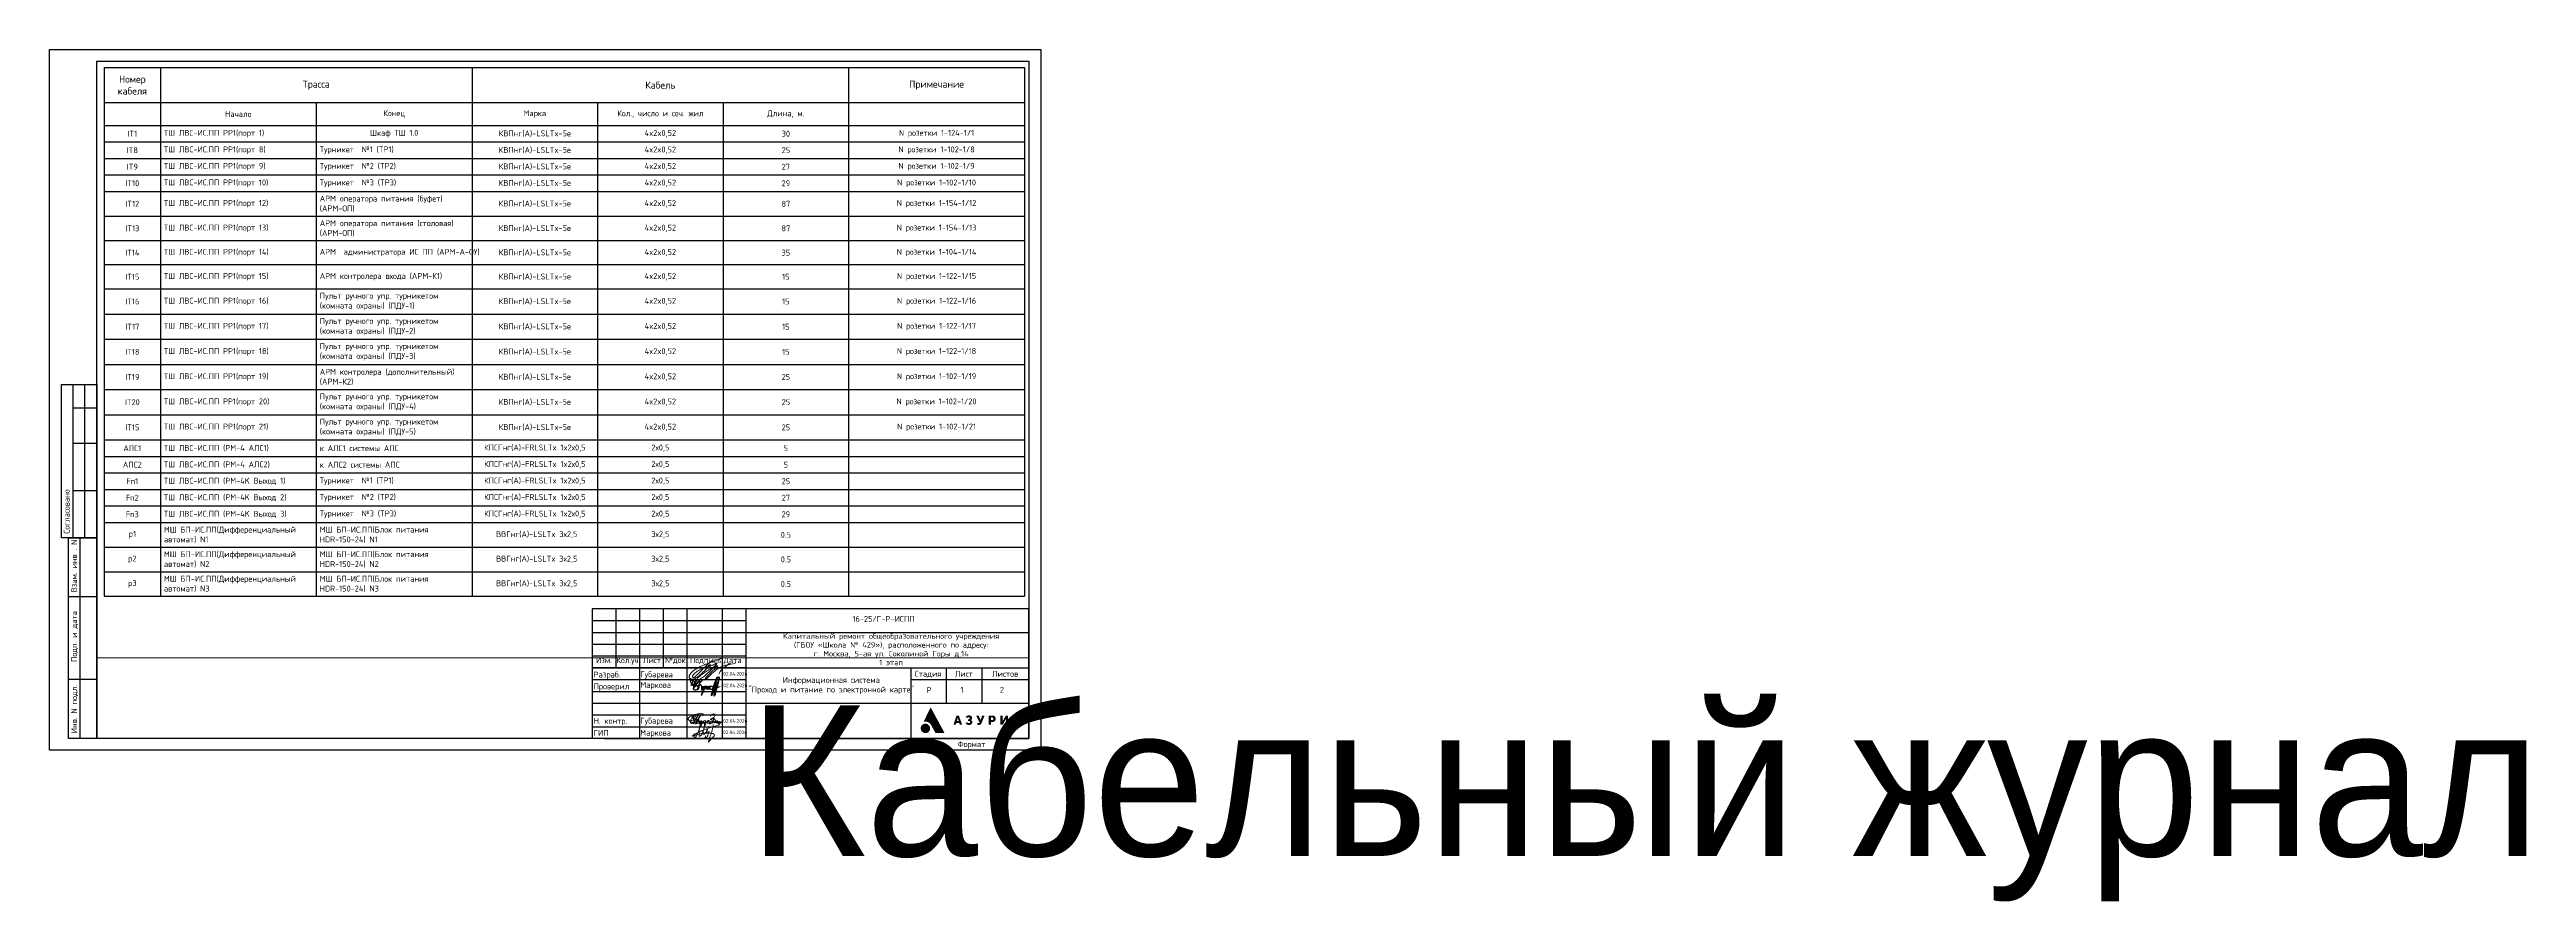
# Paper-space layout 'КЖ1' of a CAD drawing. Header units: millimetres. Extents: x -24 to 1025, y -73 to 288.
# The model-space entities are those that its viewports show. They can reach past a viewport. Long polylines and large blocks are cut down to what shows.
import ezdxf
from ezdxf.enums import TextEntityAlignment as Align

# ---------------------------------------------------------------- set-up
doc = ezdxf.new("R2018")
doc.units = ezdxf.units.MM
doc.layers.get('DEFPOINTS').update_dxf_attribs({"color": 252, "lineweight": 9})
for name, color, linetype, lineweight in [('7 - тонкая  текст - 02', 5, 'Continuous', 20), ('G-____-TTLB-OTLN', 7, 'Continuous', 25), ('моя подпись', 5, 'Continuous', 30), ('подписи', 7, 'Continuous', 20)]:
    doc.layers.add(name, color=color, linetype=linetype, lineweight=lineweight)
doc.layers.add('_STAMP', color=7, linetype='Continuous')
doc.layers.add('оф_рамка', color=7, linetype='Continuous')
doc.styles.add('ISO', font='isocpeur.ttf', dxfattribs={"height": 2.5})
doc.styles.add('ISOPEUR', font='isocpeur.ttf')
doc.styles.add('KOSTY_STYLE', font='isocpeur.ttf')
doc.styles.get("Standard").update_dxf_attribs({"font": 'romans.shx'})

# ---------------------------------------------------------------- blocks, each defined once
blk = doc.blocks.new('Богдановский')
at = {"layer": 'моя подпись', "lineweight": 18}
for points in [[(-108.1703148302088, -48.35015388755892), (-108.1703148302088, -48.35015388755892), (-108.4021758125245, -48.40196310270142), (-108.5062912113046, -48.40833517770578), (-108.6295729293494, -48.41393105739849), (-108.9645112248812, -48.35886586127483), (-109.2805501792501, -48.13901616225344), (-109.3983776771434, -47.95689623893371), (-109.4791369507751, -47.74018599340177), (-109.4890568259247, -47.57344931295006), (-109.4904630509292, -47.44777019635247), (-109.4829035408337, -47.35401366132264), (-109.4609229214455, -47.25375048881313), (-109.412265162428, -47.05218737100018), (-109.3278176855399, -46.75495051395735), (-109.1628992287559, -46.4614715785094), (-108.8309405716402, -45.86067218764591), (-108.1521412535537, -45.08897922552247), (-107.1235419663599, -44.20873532645645), (-106.5383704639543, -43.76832604849935), (-106.0314483665619, -43.3812419647961), (-105.3625116993068, -42.92987955915373), (-104.9973078826086, -42.69734681381598), (-104.1610376759409, -42.21170642838058), (-102.4962280848749, -41.29685987536919), (-101.7681092146062, -40.95805543051765), (-99.34805459269867, -39.48456977040233), (-99.34805459269867, -39.48456977040233), (-99.34805459269867, -39.48456977040233)], [(-102.4517592925391, -40.82816098832807), (-102.6584664792453, -41.10330041919206), (-102.9213859880353, -41.43127851877718), (-103.1522383069264, -41.68816089006283), (-103.4046823844022, -41.97269215908922), (-104.3445584621005, -43.00329258005657), (-107.4781817497144, -47.50331212305133), (-107.7499012828008, -47.66329368957997), (-107.9051283622829, -47.77392711363851), (-108.1277409921802, -47.76093340050165), (-108.3505578260019, -47.58484275917713), (-108.3796084196867, -47.37494728792029), (-108.3645293253542, -47.17401414294623), (-108.2986975643325, -46.983279225138), (-108.1750833611676, -46.74717901264782), (-107.9691198805796, -46.41449705973125), (-107.7341766552905, -46.11118997860797), (-107.2612693994175, -45.5595603178928), (-106.7744008745391, -45.12807091407036), (-106.1183349985613, -44.61059449909675), (-104.7337282348294, -43.72112700430499), (-103.8826223942385, -43.04782705581922), (-103.5720387245299, -42.84560841473919), (-103.2986382599317, -42.6121212389322), (-103.0787696087601, -42.46041639908961), (-102.8784981961946, -42.32565215262846), (-102.8203536848685, -42.32151877683613), (-102.783137114952, -42.32238123980877), (-102.7264187800884, -42.33874900595362), (-102.6668844864903, -42.35155058857571), (-102.8316160829149, -42.65470518193143), (-103.1329675588697, -43.11975066872251), (-104.6425102777935, -44.83303888299531), (-106.0412079703883, -46.84107327924505), (-107.1932218095124, -47.90107998496597), (-107.4833604569752, -48.10523835219405), (-107.7085979970679, -48.19504375691335), (-107.8594969489907, -48.25878087230569), (-108.1703148302088, -48.35015388755892), (-108.1703148302088, -48.35015388755892), (-108.1703148302088, -48.35015388755892), (-108.1703148302088, -48.35015388755892), (-108.1703148302088, -48.35015388755892)], [(-103.7766898810385, -43.45663227732257), (-101.92191489489, -42.35132411275717), (-101.3663003669034, -41.73423929546646), (-101.1403781890039, -41.59589925650871), (-100.9677193828392, -41.495276179444), (-100.7092599875436, -41.39966104840766), (-100.6642118236851, -41.40229047207868), (-100.6357966758648, -41.40394904050622), (-100.6156278694885, -41.44034456259953), (-100.6237778005359, -41.47413942132845), (-100.6301294737142, -41.49876255868186), (-100.6334124233291, -41.51039591459212), (-100.6429694971613, -41.54193084618903), (-100.6534565797669, -41.56794716801282), (-100.7034641222081, -41.68410965394541), (-100.7585466321345, -41.77814057136105), (-101.6090447337952, -43.11523391179394), (-102.1719835392541, -43.96534074658585), (-103.7263133877215, -46.01002761261056), (-104.8074050190014, -47.19771374734514), (-106.3429699690928, -48.62165294578942), (-106.8678928512523, -48.13425791712337), (-105.810383016786, -46.84965751956184), (-105.1266928030163, -46.06207359934432), (-104.589025285161, -45.51983759730301), (-103.9072509102329, -44.92438032819973), (-103.1999196679999, -44.36930158483119), (-102.5080878447933, -43.77063892828051), (-101.301368660396, -42.9948720339397), (-100.9243687416389, -42.65159502442386), (-100.6459935250855, -42.43043878217577), (-100.4642558081409, -42.30150175264316), (-100.0402002737967, -42.20684427594642), (-100.3620527597459, -42.52376079098758), (-100.4291655281143, -42.91981740784171), (-103.0039986698396, -45.66617472306962), (-104.9574653573609, -49.81338407899057), (-99.89079752952068, -42.39254152458356), (-96.68392163663646, -41.33999571898383), (-94.15189637060408, -40.33675905696473), (-94.15189637060409, -40.18756049018234)], [(-95.91055359801453, -40.66759551797441), (-96.17656839447818, -40.86962932138886), (-96.3626720585246, -41.03573571013476), (-96.74435885156736, -41.3747037889187), (-98.29544789490001, -42.66344715984633), (-98.85284581572296, -43.46917901841152), (-99.34399711397987, -45.1450264135965)]]:
    blk.add_open_spline(points, degree=3, dxfattribs=at)
blk = doc.blocks.new('878')
at = {"color": 212, "lineweight": 20}
for points in [[(85.70141663536856, -2609.227172998827), (85.95159223490396, -2608.938712544531), (86.00932506556614, -2608.582942600134), (85.71052095591949, -2608.376348641895), (84.85467618094799, -2608.304096810726), (83.76353341005779, -2608.443593191138), (82.95913036479033, -2608.631019342517), (81.49705222473995, -2609.116674420377), (80.32167516718414, -2609.735335210811), (79.62475411335117, -2610.533096051072), (79.85561587837265, -2610.944739058723), (80.36116844224307, -2611.313719340764), (81.02508826623261, -2611.775257434815), (81.53506160374786, -2612.179104121594), (82.01043388599328, -2612.475395076161), (83.03346428250234, -2612.583959100639), (84.06566855719075, -2612.409873168619), (84.93165328849796, -2612.07333597194), (85.28703093501872, -2611.882030458794), (85.5104268480427, -2611.63700860246), (85.50898159511985, -2611.34256333543), (84.73670644504136, -2611.544443954571), (84.5467677507504, -2611.756028105037), (84.39281353565048, -2612.092565301718), (84.36074746946315, -2612.372077589403), (84.48903492008822, -2612.563721478597), (84.81618762717358, -2612.582950808373), (85.0812717448282, -2612.497621939215), (85.28288066325626, -2612.410502069558), (85.67255022003746, -2612.1406420441), (86.02132762058955, -2611.827056313729), (85.22993958025222, -2613.07333631503), (84.81618762717358, -2613.861800358811), (84.97976398071683, -2613.66949338928), (85.68217235848078, -2612.515644736214), (86.16327928066607, -2611.669489285161), (86.48080984930812, -2611.332948670542), (87.05813042730438, -2611.352181418258), (87.14472967329766, -2611.717566027543), (87.03061652139309, -2611.946697881365), (86.79962336974268, -2612.110205289449), (86.3568813433285, -2612.158299121531), (86.10182125263077, -2612.071732958135), (86.02948904885989, -2611.935360574776)], [(82.33950329214235, -2609.398169113193), (82.01616852593315, -2609.784867995584), (81.7563707879533, -2610.188714682363), (81.76784779645868, -2610.608940137058), (81.93323264831133, -2610.637681593527), (82.160492873963, -2610.525255296982), (82.555000550155, -2609.929098222732), (82.83565011907581, -2609.265235177355), (82.81767333673042, -2608.69038895827), (82.68971048836715, -2608.621404677629), (82.41066847349953, -2608.727172827282), (82.04502721263862, -2609.025251364408), (81.26564172732469, -2610.054099120103), (80.7075654262162, -2611.188718443393), (80.66907687244066, -2612.054103224223), (80.90000046646492, -2612.381029173954), (81.30413028110024, -2612.429105916337), (81.91994714149655, -2611.861796254691), (82.50688985793613, -2611.025255468528), (83.12346412360807, -2610.179551185539), (83.75570431267374, -2609.358681653734), (83.9814883709023, -2609.080246017112), (84.06222931895127, -2608.798870952191), (83.99985931313563, -2608.789519468673), (83.8050394052159, -2608.973113811545), (83.58276086532055, -2609.397085626251), (82.75706545747266, -2610.957949396367), (82.42029061194285, -2611.602179795061), (82.38180205816843, -2612.121412714323), (82.67336444595071, -2612.060105126656), (82.89177539568482, -2611.823334177197), (83.64018455097221, -2610.826864566006), (84.34986556510307, -2609.683013387095), (84.69109982740588, -2609.082942771679), (84.84663841068209, -2608.915983244314), (84.93331494292829, -2608.92888254943), (84.8918044966781, -2609.183460965674), (84.68010972229149, -2609.564250230009), (83.70964943477316, -2611.246409850664), (83.03745225313446, -2612.506118937762), (83.62305018877987, -2611.871410919581), (84.16900800548842, -2611.365087559253), (84.3443086835448, -2611.135613911444), (84.21014747772529, -2610.997224943554), (83.2018169264536, -2610.828566700067), (82.86290898035372, -2610.861792493662), (81.9103250030521, -2611.025255468528), (81.18866461977586, -2611.256024515553), (80.68832114932843, -2611.582950465283), (80.62096618022292, -2611.756028105037)], [(86.02948904886011, -2611.935360574776), (86.08309479363538, -2612.139155240252), (86.36627935163983, -2612.308015142191), (86.76115800184289, -2612.262676169654), (87.0644369855138, -2612.171232606045), (87.29998229744024, -2612.087400794555), (87.52459160462945, -2612.001408845059), (87.75727732521159, -2611.907353975382), (88.30073106733562, -2611.702356195067), (88.60263435570982, -2611.541337047218), (88.66952560730124, -2611.340792842571), (88.59506803158479, -2611.215699660823), (88.36181812135874, -2611.187043652851), (88.15623668954981, -2611.290569633942), (87.94217695583552, -2611.47774627571), (87.7816224947669, -2611.713050928959), (87.71740534751598, -2611.932315190341), (87.74639542085038, -2612.14964831569), (87.84673616254918, -2612.30339750541), (88.01396815583826, -2612.356874592807), (88.20796437838862, -2612.370242155686), (88.50229361401216, -2612.296712015001), (88.60932734518155, -2612.236549437194), (88.86276442457597, -2612.072891639756), (89.08030203965677, -2611.863963228577), (89.1612207460862, -2611.7687257517), (89.26011623486193, -2611.682474038773)], [(89.24509951598975, -2609.373953009128), (89.10462402333746, -2609.200150766119), (89.46802488764413, -2608.795815020042), (90.05088442310895, -2608.501421665228), (90.82379488252809, -2608.518309356962), (91.09136761751483, -2608.852546280101), (90.88636693531677, -2609.490945186416), (90.42911717658126, -2609.995635258419), (89.98093419798647, -2610.336557671967), (89.55949999140284, -2610.650738123877), (89.28523426694437, -2610.811172804007), (89.15813702460878, -2610.784434260308), (89.23172126567192, -2610.657423614286), (89.31868375705176, -2610.59726103648), (89.49260873981257, -2610.517045405385), (89.79363096490783, -2610.423458793472), (89.89397170660664, -2610.396720249773), (90.02775420978719, -2610.376663778545), (90.16822970243948, -2610.376663778545), (90.3087129237174, -2610.496988934157), (90.37560417530881, -2610.650738123877), (90.39567541509837, -2610.878020872223), (90.31539818456463, -2611.225628776181), (90.1749226919112, -2611.55318020891), (89.96086295819691, -2611.840622117122), (89.64646248278382, -2612.161491477381), (89.31199076758003, -2612.475671929291), (89.07117453322894, -2612.616053556133), (88.84373654919568, -2612.682901624348), (88.73001755717905, -2612.629421119012), (88.74339580749802, -2612.34866470121), (89.26011623486215, -2611.682474038773), (89.47949326275261, -2611.538718905269), (89.68727735276002, -2611.443395979894), (89.88008336702092, -2611.376315491767), (90.08288249373845, -2611.352054954483), (90.29854205288143, -2611.407716105464), (90.22590843272565, -2611.643164312188), (90.05158156145126, -2611.889772092628), (89.91574324395242, -2612.063981070482), (89.89397170660664, -2612.148120496562), (90.06595680442797, -2612.175481105319), (90.34743333625056, -2612.066807706765), (90.51055370090307, -2611.98689969026), (90.76963267673432, -2611.855849039297), (90.90397164093315, -2611.756766380052), (91.03854246389074, -2611.654481111138), (91.18806817671793, -2611.519216140301), (91.28408088827382, -2611.416978722545), (91.3879613403385, -2611.324178236803), (91.33444833906606, -2611.410686295222), (91.11881969442447, -2611.643471926777), (90.95317979793845, -2611.810639948475), (90.83550374979109, -2611.942319500376), (90.80849993314655, -2612.008514742074), (90.83310014733638, -2612.133826671975), (90.96196724485435, -2612.178092411389), (91.06427878599288, -2612.152580908109), (91.28414271727547, -2612.065413187293), (91.53863088970479, -2611.8923321296), (91.72309771731375, -2611.719319430703), (91.89207637991058, -2611.585609622512), (92.07345175741875, -2611.453714740398), (92.25467256241996, -2611.361153510449), (92.08956594107644, -2611.534200388744), (91.90834513607524, -2611.691148770194), (91.72465117099091, -2611.896977109899), (91.62699226225595, -2612.031749897394), (91.62241691610416, -2612.238456647648), (91.71101787603857, -2612.266627308158), (91.992911753626, -2612.190164575053), (92.13854996794976, -2612.106107179531), (92.4640873923563, -2611.920536969507), (92.63322062745897, -2611.799805079049), (92.77820190863576, -2611.695175103375), (92.8708217537037, -2611.638833782357), (93.00354543522371, -2611.580961224272), (93.012850700032, -2611.580961224272), (92.67800801081717, -2611.8923321296), (92.52919333151294, -2611.989924567055), (92.42688179037441, -2612.087517004511), (92.36177585121777, -2612.189757840207), (92.37572601980514, -2612.319882229462), (92.59895190307316, -2612.296647074143), (92.7803195519557, -2612.189757840207), (92.95136948612094, -2612.08553459938), (93.08179776594056, -2612.001019199913), (93.23728997746639, -2611.916510636326), (93.35387628945296, -2611.864588711575), (93.43871340888722, -2611.83632918463), (93.56744139115062, -2611.815862560615), (93.68543431293415, -2611.878233127585), (93.63375299584686, -2611.996148635581), (93.46797398410627, -2612.177405405473), (93.2812272120459, -2612.371687944256), (93.1201781189618, -2612.548320241487), (93.07829669869943, -2612.602002405277), (93.04605287413165, -2612.641616328512), (93.0104393689528, -2612.678543750998), (92.97564509805011, -2612.714903795465), (92.9332149453951, -2612.779335380184)]]:
    blk.add_spline(points, degree=3, dxfattribs=at)
blk = doc.blocks.new('Мурашов АВ')
at = {"layer": 'подписи'}
for points in [[(44396.87704462028, 26784.9936447041), (44396.71589370485, 26783.98938727366), (44396.53914753936, 26783.20443042587), (44396.20125045843, 26782.03970066427), (44395.84602532204, 26781.02708892587), (44395.45787688036, 26779.92153551195), (44395.34784372844, 26779.43768184532), (44395.89627668279, 26779.96922468631), (44396.50449142855, 26780.74582722613), (44397.24786500662, 26781.62372574936), (44396.94375763374, 26782.0034986633), (44395.98984818213, 26782.22279924601), (44394.92503917584, 26782.34080384531), (44392.66112873348, 26781.97808764338), (44391.09034050856, 26781.53913838176), (44390.2378001812, 26781.31983779905), (44391.65610151837, 26782.22279924601), (44393.26154585421, 26783.04152142156), (44395.26293625677, 26783.80942155734), (44396.72542413528, 26784.24349747265), (44398.21996891632, 26784.6486814065), (44398.8195196343, 26784.91010162495), (44398.65057109384, 26785.13984509259), (44396.89350627299, 26787.10624031779)], [(44390.79316435783, 26782.08390887697), (44390.79316435783, 26781.36926745418), (44390.79316435783, 26781.09183481224), (44390.95344887063, 26780.73016289876), (44391.12153100834, 26780.62921501148), (44391.27315149334, 26780.83946509396), (44391.79472596192, 26781.87365879449), (44393.0484107724, 26786.06160373239), (44392.3674181939, 26782.8577266475), (44392.3674181939, 26781.84859587076), (44392.3674181939, 26781.56280892085), (44392.51903867902, 26781.29373058681), (44392.7962875659, 26781.38597607), (44393.45302086679, 26782.57159160146), (44393.84810053062, 26783.52189412665), (44394.22671854188, 26784.66539002232), (44394.43725441542, 26785.36332282929), (44394.2856339303, 26785.48132742858), (44394.10888776492, 26784.6486814065), (44393.7891851422, 26783.18563323309), (44393.65489271254, 26782.37004392302), (44393.65489271254, 26782.05884595324), (44394.0499723765, 26781.96625237387), (44394.29429795808, 26782.17650245635), (44395.08532368863, 26783.34540937193), (44395.08532368863, 26783.43800295131), (44394.74049538543, 26782.39510684674), (44394.87478781509, 26782.15143953262), (44395.25340582622, 26782.39510684674), (44395.56531082402, 26782.91655489906), (44395.27073388168, 26781.91577843022), (44394.95103125897, 26781.20113700743), (44394.58021087275, 26780.83946509396), (44394.35321334651, 26780.83946509396), (44394.529959512, 26781.46186103356)]]:
    blk.add_spline(points, degree=3, dxfattribs=at)
blk = doc.blocks.new('Куликов Д.В.')
at = {"color": 0, "linetype": 'ByBlock'}
for points in [[(-13.70258249971266, 205.0375436636355), (-45.21752129102242, 97.48787891904021), (-46.75483927022287, 92.11040054001796), (-34.45632444836519, 105.9382122651764), (-19.08317366810479, 93.64681830716063), (25.49893168173003, 170.4680046343242), (-65.20261150301121, 185.0640349594682), (2.439220017211483, 119.7660239903357), (50.86462756798392, 206.5739679083877), (0.9019020380110305, 2.229608132462545), (50.09596132544721, 191.9779375832427), (54.70790075717559, 201.196483051755), (76.23030894836484, 139.739532694502), (30.87953735599513, 115.1567512560791), (81.61090011675697, 84.42827931625789), (76.23030894836484, -2.379658124184516), (5.513855975614206, 1.461396010086446), (44.71537015705508, 72.90510395822685), (136.1855650784601, 194.282573950371), (98.52136887621964, -7.757142980816297), (134.1041405772116, 132.2540608681445), (199.9841089036181, 200.4282709293789)], [(129.4869461242315, 114.006048742272), (167.7005038697698, 98.25609104141631), (175.3870792599009, -10.06177934794459), (198.4467909244177, 75.20973384774561), (193.0661852501507, -1.611452479417949), (236.1109871266581, 69.06404334634726), (170.7751398281707, -122.9889224715612), (263.0139864862394, 72.90510395822685), (266.0886224446404, 80.58721870437739), (270.7005618763706, 3.766032377214742), (292.9916218042235, 80.58721870437739), (306.8274400994087, 0.6931838877103473), (329.1185000272635, 77.5143702148739), (329.8871517639272, 6.070668744342129), (349.1035902392523, 72.90510395822685), (354.4841814076444, 78.28258233725)], [(335.0922309436337, 37.10307730016302), (351.4095599551165, 29.11702593801374), (359.0961353452458, 2.997820254838643), (372.9319536404328, 73.67331608060294), (409.8274981060094, 67.52761910159506), (399.0663012633504, -0.8432403570418501), (359.0961353452458, 25.27596532613325), (359.8647870819095, 37.56735280653947)], [(418.8352616198003, 24.51684850771267), (520.5141315027395, 277.2494572565424), (392.1483921157578, -134.5121043072018), (431.3498917913257, 20.66669259187756), (554.3350400099152, 271.1037602775345), (447.4916943082499, -137.5849463190966), (476.7006633836954, 16.8256384576066), (565.0962368525725, 233.4613792363284)], [(522.5556087113073, 47.26727384476953), (578.9320696536324, 65.99119485684287)]]:
    blk.add_spline(points, degree=3, dxfattribs=at)
blk = doc.blocks.new('Логотип Азурит')
at = {"layer": '_STAMP', "linetype": 'Continuous', "true_color": 0x2a3756}
h = blk.add_hatch(color=159, dxfattribs=at)
h.dxf.hatch_style = 1
h.paths.add_polyline_path([(-39.39987904623813, 8.502489528979682), (-40.02027442623813, 9.645490248979678), (-40.61272984623813, 10.73557426897968), (-41.13597016623813, 11.69865820897968), (-41.62174546623813, 12.59295046897969), (-41.78663392623813, 12.88817272897969), (-41.86452730623813, 13.01099236897968), (-41.90868628623813, 12.94180378897968), (-41.99237404623813, 12.77561890897971), (-42.38967262623813, 11.95541002897968), (-42.76559284623813, 11.18007454897968), (-43.09388806623835, 10.50274078897907), (-43.47467662623813, 9.719573628979683), (-44.18376040623818, 8.259072708979554), (-44.50083724623811, 7.602905628979646), (-44.72922574623811, 7.136180328979678), (-44.84648914623813, 6.902500188979681), (-44.69514736623813, 6.93044020897968), (-44.50726666623813, 6.953882328979678), (-44.26842712623813, 6.97065688897968), (-44.09142682623813, 6.972590868979681), (-43.91460166623813, 6.96287194897968), (-43.73855356623813, 6.94179304897968), (-43.56388426623813, 6.90964726897968), (-43.39119562623813, 6.866727528979678), (-43.22108944623813, 6.81332686897968), (-43.05416758623813, 6.749738328979679), (-42.89103190623813, 6.676254828979681), (-42.73228408623813, 6.593169468979679), (-42.57852610623813, 6.500775228979678), (-42.43035970623813, 6.399365028979678), (-42.28838674623813, 6.28923202897968), (-42.15320902623814, 6.17066908897968), (-42.02542834623813, 6.043969308979681), (-41.90564662623814, 5.909425668979684), (-41.79446554623813, 5.767331148979676), (-41.71622158623813, 5.653950468979684), (-41.62571422623812, 5.50370014897968), (-41.29980028623815, 4.904153928979675), (-41.01891838623803, 4.385570268979529), (-40.57060810623813, 3.56006974897968), (-40.04525110623813, 2.59169416897968), (-39.78341932623813, 2.110152168979679), (-37.86148474623804, 2.110152168979679), (-36.50393326623809, 2.11345948897968), (-35.93933854623813, 2.12137048897968), (-36.4788772062382, 3.126152808979769), (-36.81754408623813, 3.750569868979679), (-37.15642264623784, 4.374986928979426), (-37.67479462623813, 5.327487528979678), (-38.20396162623813, 6.301154808979679), (-38.54284018623813, 6.925571868979682), (-38.87050036623813, 7.52882224897968)])
at = {"layer": '_STAMP', "linetype": 'Continuous', "true_color": 0x1447b7}
h = blk.add_hatch(color=162, dxfattribs=at)
h.dxf.hatch_style = 1
h.paths.add_polyline_path([(-42.09421222623813, 4.216898268979677), (-42.11234884623813, 4.399896048979678), (-42.14708632623813, 4.58071756897968), (-42.19835428623813, 4.75803724897968), (-42.26608234623813, 4.93052956897968), (-42.35020012623813, 5.096869188979682), (-42.45063718623813, 5.255730408979681), (-42.56732320623813, 5.405787888979678), (-42.70018780623813, 5.545715988979681), (-42.80258386623813, 5.63717398897968), (-42.90957754623813, 5.720673108979679), (-43.13586424623813, 5.86345102897968), (-43.37606140623813, 5.973362748979679), (-43.62718252623813, 6.049721088979681), (-43.88624122623813, 6.091839108979678), (-44.15025088623813, 6.099029568979678), (-44.41622512623813, 6.070605408979682), (-44.54901562623813, 6.042823188979679), (-44.68117738623813, 6.005879628979678), (-44.87090926623813, 5.93519014897968), (-45.04914604623813, 5.847230388979679), (-45.21523720623813, 5.743259208979681), (-45.36853222623813, 5.624535408979679), (-45.50838064623813, 5.49231790897968), (-45.63413188623813, 5.347865448979676), (-45.74513554623813, 5.192436888979683), (-45.84074104623813, 5.027291088979678), (-45.92029786623813, 4.85368690897968), (-45.98315560623813, 4.67288314897968), (-46.02866362623813, 4.486138668979682), (-46.05617152623813, 4.294712268979681), (-46.06502878623813, 4.099862868979678), (-46.05458488623813, 3.902849268979677), (-46.02418930623813, 3.704930268979678), (-45.97319152623813, 3.507364728979682), (-45.92495884623813, 3.371953668979679), (-45.86653174623813, 3.240915048979681), (-45.79849090623813, 3.114727068979677), (-45.72141718623813, 2.993867688979678), (-45.63589126623813, 2.878815108979681), (-45.54249382623814, 2.770047408979683), (-45.44180572623813, 2.66804272897968), (-45.33440758623813, 2.573279148979681), (-45.22088020623813, 2.486234748979677), (-45.10180438623813, 2.407387728979683), (-44.97776074623813, 2.337216168979681), (-44.84933014623813, 2.276198148979679), (-44.71709320623813, 2.224811808979678), (-44.58163072623813, 2.18353522897968), (-44.44352344623812, 2.152846548979679), (-44.30335216623813, 2.13322384897968), (-44.05000186623813, 2.122628508979682), (-43.80368620623813, 2.14125064897968), (-43.56586366623813, 2.18850238897968), (-43.33799278623813, 2.263795788979679), (-43.12153204623813, 2.36654308897968), (-42.91794004623813, 2.496156348979679), (-42.72867520623813, 2.65204768897968), (-42.55519606623813, 2.833629288979681), (-42.43799200623813, 2.986319448979683), (-42.33795190623813, 3.147437328979679), (-42.25500532623813, 3.315657408979683), (-42.18908194623813, 3.489654168979677), (-42.14011132623813, 3.668102148979679), (-42.10802308623813, 3.849675828979685), (-42.09274684623813, 4.033049688979674)])
at = {"layer": '_STAMP', "linetype": 'Continuous', "true_color": 0x2a3756}
h = blk.add_hatch(color=159, dxfattribs=at)
h.dxf.hatch_style = 1
h.paths.add_polyline_path([(-29.30379604623813, 7.878072468979679), (-29.63039788623805, 8.840309748980152), (-29.86450138623814, 9.533518488979682), (-30.3697500462381, 9.53965684897968), (-30.87499870623813, 9.53965684897968), (-30.92960872623811, 9.375615108979575), (-31.26192562623813, 8.39665612897968), (-31.64229082623813, 7.27482208897968), (-31.96889272623812, 6.312373128979623), (-32.19283618623813, 5.640331068979678), (-32.05107232623813, 5.62866292897968), (-31.71023590623813, 5.623821048979679), (-31.22763556623813, 5.623821048979679), (-31.11058384623813, 6.031279668979679), (-30.99332044623813, 6.438738228979681), (-30.37271338623813, 6.438738228979681), (-29.75189464623813, 6.438738228979681), (-29.63357290623813, 6.031491288979681), (-29.51525116623813, 5.624244408979679), (-29.02714750623813, 5.624032728979679), (-28.53904390623813, 5.623821048979679), (-28.59767560623827, 5.798446188979914), (-28.93380244623813, 6.78798844897968)])
h.paths.add_polyline_path([(-30.77043526623813, 7.211322048979679), (-30.73953196623812, 7.311863808979596), (-30.56054122623812, 7.93069810897972), (-30.43282672623813, 8.429041128979625), (-30.39491194623813, 8.585568768979675), (-30.36890338623813, 8.65065628897968), (-30.35133502623813, 8.639649588979681), (-30.31326808623812, 8.447337108979676), (-30.22158328623814, 8.078573868979605), (-30.1100547462381, 7.66369366897968), (-30.01245646623811, 7.33303048897965), (-29.97308644623812, 7.211322048979679), (-30.37186672623813, 7.211322048979679)], flags=16)
h = blk.add_hatch(color=159, dxfattribs=at)
h.dxf.hatch_style = 1
h.paths.add_polyline_path([(-24.39119398623812, 7.347859548979685), (-24.46759990623813, 7.427493408979687), (-24.55614028623813, 7.497850248979675), (-24.65665144623819, 7.558667268979691), (-24.80566486623813, 7.64587396897968), (-24.7419531462381, 7.687572348979701), (-24.64708672623812, 7.754865828979686), (-24.54563218623813, 7.85587390897969), (-24.45227392623812, 7.974066648979684), (-24.38169628623813, 8.09291428897969), (-24.34509442623813, 8.176135728979668), (-24.32272060623813, 8.250050388979671), (-24.30999082623813, 8.335355448979664), (-24.30232120623813, 8.452747848979685), (-24.30269164623813, 8.654969028979677), (-24.31482280623814, 8.732038848979714), (-24.33703456623812, 8.815121388979675), (-24.40697680623813, 8.987844408979667), (-24.50501530623814, 9.142169748979677), (-24.62896486623813, 9.276686088979668), (-24.77664004623811, 9.389981988979676), (-24.94585564623813, 9.480646068979683), (-25.13442640623812, 9.547266948979678), (-25.34016694623812, 9.588433248979682), (-25.56089200623813, 9.602733528979678), (-25.73923906623812, 9.59722732897968), (-25.91090620623813, 9.57991654897968), (-26.07590092623813, 9.550803648979683), (-26.23423054623813, 9.509891208979683), (-26.38590262623813, 9.457181628979681), (-26.53092454623814, 9.392677428979676), (-26.66930380623813, 9.316381008979677), (-26.80104778623812, 9.22829500897968), (-26.90222452623814, 9.154211628979683), (-26.80909114623789, 8.981914848979427), (-26.6372176662381, 8.661239628979638), (-26.54344930623813, 8.497197888979679), (-26.51143468623813, 8.50209262897968), (-26.4556075662381, 8.536356228979676), (-26.34703570623813, 8.605743228979682), (-26.21234950623811, 8.672669628979685), (-26.06853514623813, 8.72959474897968), (-25.93257892623813, 8.768978028979683), (-25.81945126623813, 8.78822524897968), (-25.71502510623813, 8.793852168979681), (-25.61978662623813, 8.78603002897968), (-25.53422200623813, 8.764929888979681), (-25.45881736623813, 8.73072298897968), (-25.39405888623812, 8.683580388979676), (-25.34043274623813, 8.62367332897969), (-25.29842518623813, 8.55117286897969), (-25.26378790623813, 8.45334316897968), (-25.25580076623813, 8.36353024897968), (-25.27499962623813, 8.273876148979673), (-25.32192016623812, 8.176522668979695), (-25.35596092623812, 8.12564032897969), (-25.39430032623813, 8.083868808979682), (-25.43913358623812, 8.050357248979685), (-25.49265592623813, 8.024254848979682), (-25.63454872623813, 7.99087432897968), (-25.83754054623813, 7.976920848979682), (-26.09683234623813, 7.969935888979678), (-26.09683234623813, 7.604175648979681), (-26.09683234623813, 7.238627088979681), (-25.77848548623813, 7.227408708979682), (-25.54000312623813, 7.211494008979678), (-25.45310236623813, 7.197598428979682), (-25.38351520623813, 7.178196168979679), (-25.32805684623814, 7.152126468979682), (-25.28354236623813, 7.118228328979677), (-25.24678672623813, 7.075340988979677), (-25.21460512623813, 7.022303568979674), (-25.19016712623813, 6.963757488979682), (-25.17495400623813, 6.899692308979671), (-25.17123988623813, 6.764361168979666), (-25.18225774623813, 6.697773348979656), (-25.20153802623813, 6.635022828979694), (-25.22884012623812, 6.578448648979681), (-25.26392350623813, 6.530389968979674), (-25.31087344623813, 6.488961108979677), (-25.36980652623812, 6.454150188979683), (-25.43881522623813, 6.426344148979678), (-25.51599220623813, 6.405929868979681), (-25.68722068623813, 6.38882452897968), (-25.77745732623813, 6.392907408979679), (-25.86823222623813, 6.405929868979681), (-26.00456878623813, 6.446722008979678), (-26.15739550623814, 6.514462008979678), (-26.30486440623813, 6.598156428979679), (-26.42512756623841, 6.686811708979904), (-26.52842092623813, 6.764070108979682), (-26.77331944623775, 6.453554928980087), (-26.92696636623812, 6.256962768979673), (-26.96646496623813, 6.195404928979678), (-26.98189060623813, 6.148913448979678), (-26.97385096623813, 6.110419068979682), (-26.94295384623812, 6.072852348979674), (-26.81501782623812, 5.972224608979681), (-26.62420018623813, 5.843491488979681), (-26.41322128623812, 5.73420526897968), (-26.19184426623814, 5.648731608979682), (-25.96983226623813, 5.591436048979678), (-25.77717580623813, 5.572098288979679), (-25.53459238623813, 5.569766628979679), (-25.29796216623813, 5.58319096897968), (-25.12316506623813, 5.611121028979679), (-24.99309496623813, 5.654344488979683), (-24.86774278623811, 5.710091808979677), (-24.74886952623814, 5.777016108979674), (-24.63823642623813, 5.853770568979678), (-24.53760454623815, 5.939008188979671), (-24.44873512623813, 6.031382148979689), (-24.37338916623813, 6.129545508979683), (-24.31332790623813, 6.232151448979654), (-24.25156084623813, 6.374861148979694), (-24.21320950623813, 6.512133708979676), (-24.19581310623813, 6.656311848979667), (-24.19691116623814, 6.819738468979687), (-24.21018910623812, 6.94181314897967), (-24.23642008623813, 7.055925528979679), (-24.27544036623813, 7.161812688979652), (-24.32708620623812, 7.259211648979673)])
h = blk.add_hatch(color=159, dxfattribs=at)
h.dxf.hatch_style = 1
h.paths.add_polyline_path([(-19.60882156623875, 8.036822568979174), (-19.35545644623917, 8.682406308977379), (-19.14188464623815, 9.224696628979556), (-19.02716122623813, 9.526321848979679), (-19.17278800623812, 9.53576746897968), (-19.52288488623813, 9.53965684897968), (-20.01882016623813, 9.53965684897968), (-20.04972352623815, 9.439115148979718), (-20.31494206623825, 8.654254608979434), (-20.5934955462381, 7.809492408979719), (-20.63158234623814, 7.678404528979674), (-20.65752472623812, 7.617087288979676), (-20.67349058271466, 7.606041002673384), (-20.69932894623819, 7.668522348979743), (-20.81902654623808, 7.971073548979622), (-21.01365412623797, 8.403641148979796), (-21.33538768623804, 9.100236588979195), (-21.53541280623813, 9.539233488979677), (-22.05971146623813, 9.53944516897968), (-22.58401012623813, 9.53965684897968), (-22.39604998623835, 9.174531648980453), (-21.88466302623851, 8.174405988979208), (-21.31570264623806, 7.057863648979631), (-21.10707856623813, 6.633021888979678), (-21.08844196623813, 6.560449968979683), (-21.10213084623813, 6.51853660897967), (-21.14999812623814, 6.454994388979679), (-21.21154276623814, 6.408423588979677), (-21.28440820623813, 6.378928308979682), (-21.36623812623813, 6.366612768979679), (-21.45467596623813, 6.371581128979678), (-21.54736534623813, 6.393937608979678), (-21.64194982623813, 6.433786368979679), (-21.73607290623815, 6.491231568979694), (-21.81735298623813, 6.533988288979679), (-21.85561174623813, 6.491998908979675), (-21.91768306623817, 6.391113228979596), (-22.11389818623798, 6.050117988980007), (-22.23116158623813, 5.852209548979681), (-22.17972652623813, 5.811781188979681), (-22.08421852623812, 5.752392108979682), (-21.94985638623811, 5.686712568979673), (-21.80676304623815, 5.628216468979685), (-21.68506120623813, 5.590377708979681), (-21.51350200623813, 5.568523068979681), (-21.31271284623813, 5.567623488979678), (-21.11918656623813, 5.586091428979679), (-20.96941576623814, 5.622339408979678), (-20.87966614623814, 5.662579248979672), (-20.79355042623814, 5.712879828979664), (-20.71097188623816, 5.773340508979676), (-20.63183368623811, 5.844060348979657), (-20.55603922623813, 5.925138648979687), (-20.48349166623812, 6.016674648979689), (-20.34775036623817, 6.231516408979656), (-20.28396262623811, 6.353691168979698), (-20.21225716623816, 6.514223928979662), (-19.91722012623872, 7.253655408978323)])
h = blk.add_hatch(color=159, dxfattribs=at)
h.dxf.hatch_style = 1
h.paths.add_polyline_path([(-14.45706334623813, 7.532632248979692), (-14.41155226623815, 7.636119168979648), (-14.37448810623813, 7.742900508979678), (-14.32529746623813, 7.963470108979718), (-14.30868532623814, 8.188588908979705), (-14.32384552623813, 8.412504708979663), (-14.36997196623813, 8.629465188979664), (-14.44625842623813, 8.833718328979694), (-14.49545974623814, 8.929282008979724), (-14.55189874623817, 9.01951174897973), (-14.61547468623814, 9.103688508979682), (-14.68608682623812, 9.181093308979674), (-14.80581088623815, 9.289446828979683), (-14.92410616623813, 9.371170068979675), (-15.05541892623813, 9.43463704897968), (-15.21419548623813, 9.488221788979681), (-15.33130678623813, 9.517689828979682), (-15.48544648623812, 9.532989348979678), (-16.29898786623813, 9.53965684897968), (-17.20682674623813, 9.53965684897968), (-17.20682674623813, 7.581738948979678), (-17.20682674623813, 5.623821048979679), (-16.73057644623813, 5.623821048979679), (-16.25432614623813, 5.623821048979679), (-16.25432614623813, 6.227071428979678), (-16.25432614623813, 6.83032180897968), (-15.87247924623813, 6.83032180897968), (-15.57607624623813, 6.836896728979679), (-15.35196412623813, 6.860219748979682), (-15.16813480623814, 6.905688408979679), (-14.99258032623814, 6.978700248979682), (-14.83089004623812, 7.076414208979689), (-14.68616620623814, 7.202881848979673), (-14.56077016623812, 7.35574162897968)])
h.paths.add_polyline_path([(-15.60406258623813, 7.681539828979681), (-15.67496764623813, 7.664130228979681), (-15.95121928623813, 7.655822328979679), (-16.25432614623813, 7.655822328979679), (-16.25432614623813, 8.197477668979682), (-16.25432614623814, 8.73913300897968), (-15.93153430623813, 8.73193636897968), (-15.64033366623813, 8.71749010897968), (-15.57178672623813, 8.699015508979683), (-15.50883568623811, 8.665896288979676), (-15.41938000623812, 8.59660186897968), (-15.35008558623811, 8.507146188979663), (-15.31820986623813, 8.447065908979669), (-15.30050260623813, 8.389406568979679), (-15.29124220623813, 8.193879348979687), (-15.29279992623813, 8.073695568979721), (-15.30068782623814, 7.996791108979676), (-15.31972792623814, 7.939055628979685), (-15.35474224623812, 7.87637914897967), (-15.39068920623813, 7.824223128979683), (-15.42959290623813, 7.782346128979683), (-15.53317738623813, 7.71403072897968)], flags=16)
h = blk.add_hatch(color=159, dxfattribs=at)
h.dxf.hatch_style = 1
h.paths.add_polyline_path([(-10.09249390623814, 7.821769128979693), (-9.984781966238124, 8.033674008979668), (-9.93501382623814, 8.116832628979681), (-9.94686718623813, 7.929719148979626), (-9.961525126238122, 7.491145548979518), (-9.96761050623811, 6.687446748979675), (-9.967822186238116, 5.623821048979679), (-9.502155226238123, 5.623821048979679), (-9.03648826623813, 5.623821048979679), (-9.03648826623813, 7.581738948979678), (-9.03648826623813, 9.53965684897968), (-9.511891906238127, 9.53965684897968), (-9.98750722623813, 9.53965684897968), (-10.36173412623813, 8.909948148979682), (-10.84264108623906, 8.10032260897876), (-11.03187118623816, 7.782822408979624), (-11.26237630623809, 7.341497148979749), (-11.36966494623811, 7.130041968979712), (-11.42027974623813, 7.048126968979674), (-11.40842644623813, 7.309323768979373), (-11.39286892623812, 7.777477848979729), (-11.38620142623814, 8.550114588979648), (-11.38598974623812, 9.53965684897968), (-11.86224004623812, 9.53965684897968), (-12.33849034623814, 9.53965684897968), (-12.33849034623814, 7.581738948979678), (-12.33849034623814, 5.623821048979679), (-11.85589006623812, 5.623821048979679), (-11.37350140623813, 5.623821048979679), (-11.18067292623814, 5.946612948979678), (-10.61467594623819, 6.893821848979635), (-10.30730926623813, 7.423994268979542)])
h = blk.add_hatch(color=159, dxfattribs=at)
h.dxf.hatch_style = 1
h.paths.add_polyline_path([(-3.744818266238134, 9.137489928979681), (-3.744818266238134, 9.53965684897968), (-5.416985986238139, 9.53965684897968), (-7.089153706238129, 9.53965684897968), (-7.089153706238129, 9.137489928979681), (-7.089153706238129, 8.735323008979682), (-6.496486666238134, 8.735323008979682), (-5.903819626238125, 8.735323008979682), (-5.903819626238125, 7.179572028979678), (-5.903819626238125, 5.623821048979679), (-5.427569326238135, 5.623821048979679), (-4.951319026238131, 5.623821048979679), (-4.951319026238131, 7.179572028979678), (-4.951319026238131, 8.735323008979682), (-4.34806864623814, 8.735323008979682), (-3.744818266238134, 8.735323008979682)])
blk = doc.blocks.new('*U651')
for p, q in [((-0.106509301414917, 89.99999999999989), (-0.1065093014144622, 155)), ((4.893490698585083, 90), (4.893490698585538, 155)), ((9.893490698585083, 90), (9.893490698585538, 155)), ((14.89349069858508, 4.999999999999999), (14.89349069858508, 155)), ((14.89349069858508, 145), (4.893490698585468, 144.9999999999999)), ((14.89349069858508, 130), (4.893490698585364, 129.9999999999999)), ((14.89349069858508, 110), (4.893490698585223, 109.9999999999999)), ((2.893490698585083, 4.999999999999999), (2.893490698585083, 90)), ((2.893490698585083, 90), (14.89349069858508, 90)), ((7.893490698585083, 4.999999999999999), (7.893490698585083, 90)), ((14.89349069858508, 65), (2.893490698585083, 65)), ((409.8934906985851, 60), (224.8934906985851, 60)), ((224.8934906985851, 60), (224.8934906985851, 5)), ((224.8934906985851, 55.0000003502696), (289.8934891807503, 55.0000003502696)), ((234.8934904650721, 60), (234.893493500741, 35.0000003502696)), ((244.8934902315591, 60), (244.8934902315591, 5)), ((254.8934899980461, 60), (254.893493033715, 35.0000003502696)), ((264.8937793498449, 60), (264.8935137302985, 5)), ((279.893493500741, 60), (279.893493500741, 5)), ((289.893493500741, 60), (289.893493500741, 5)), ((409.8934906985851, 5), (409.8934906985851, 60)), ((224.8934906985851, 50.0000003502696), (289.8934891807503, 50.0000003502696)), ((224.8934906985851, 45.0000003502696), (289.8934891807503, 45.0000003502696)), ((234.8934904650721, 45.0000003502696), (234.8934904650721, 45.0000003502696)), ((244.8934902315591, 45.0000003502696), (244.8934902315591, 45.0000003502696)), ((264.8934897645331, 45.0000003502696), (264.8934897645331, 45.0000003502696)), ((289.893493500741, 50.0000003502696), (409.8934906985851, 50.0000003502696)), ((289.893493500741, 45.0000003502696), (289.893493500741, 45.0000003502696)), ((224.8934906985851, 40.0000003502696), (289.8934891807503, 40.0000003502696)), ((224.8934906985851, 35.0000003502696), (289.8934891807503, 35.0000003502696)), ((289.893493500741, 35.0000003502696), (409.8934906985851, 35.0000003502696)), ((359.8934875461593, 35.0000003502696), (359.8934875461593, 5)), ((374.8934871958897, 35.0000003502696), (374.8934871958897, 20.0000003502696)), ((389.8934868456204, 35.0000003502696), (389.8934868456204, 20.0000003502696)), ((14.89349069858508, 30), (2.893490698585083, 30)), ((224.8934906985851, 30.0000003502696), (289.8934891807503, 30.0000003502696)), ((224.8934906985851, 25.0000003502696), (289.8934891807503, 25.0000003502696)), ((359.8934875461593, 30.0000003502696), (409.8934906985851, 30.0000003502696)), ((224.8934906985851, 20.0000003502696), (289.8934891807503, 20.0000003502696)), ((224.8934906985851, 15.0000003502696), (289.8934891807503, 15.0000003502696)), ((289.893493500741, 20.0000003502696), (409.8934906985851, 20.0000003502696)), ((14.89349069858508, 4.999999999999999), (2.893490698585083, 4.999999999999999)), ((224.8934906985851, 10.0000003502696), (289.8934891807503, 10.0000003502696)), ((230, 5), (409.8934906985851, 5))]:
    blk.add_line(p, q)
for points in [[(-5.106509301415031, 297), (414.8934906985851, 297), (414.8934906985851, 0), (-5.106509301414917, 0)], [(14.89349069858497, 292), (409.8934906985851, 292), (409.8934906985851, 5), (14.89349069858508, 5)], [(-0.1065093014144622, 155), (14.89349069858508, 155), (14.89349069858508, 90), (-0.1065093014144622, 90)], [(2.893490698585083, 90), (14.89349069858508, 90), (14.89349069858508, 4.999999999999999), (2.893490698585083, 4.999999999999999)]]:
    blk.add_lwpolyline(points, close=True)
at = {"ltscale": 0.01}
blk.add_lwpolyline([(2.893490698585083, 90.00000000000003), (14.89349069858508, 90.00000000000003), (14.89349069858508, 4.999999999999999), (2.893490698585083, 4.999999999999999)], close=True, dxfattribs=at)
for points in [[(7.893490698585083, 4.999999999999999), (7.893490698585083, 90)], [(289.8934891807503, 60), (289.893493500741, 5.00245952109934)], [(289.893493500741, 50.0000003502696), (409.8934906985851, 50.0000003502696)], [(224.8934906985851, 40.0000003502696), (289.8934907517259, 40.0000054559415)], [(289.893493500741, 35.0000003502696), (224.8934906985851, 35.0000003502696)], [(234.8934904650721, 40.0000003502696), (234.893493500741, 35.0000003502696)], [(244.8934902315591, 40.0000003502696), (244.893493267228, 35.0000003502696)], [(254.8934924265809, 40.00000270673368), (254.893493033715, 35.0000003502696)], [(264.8934913355088, 40.00000349222159), (264.8934897645331, 35.0000003502696)], [(279.893493500741, 40.00000467045373), (279.893493500741, 35.0000003502696)], [(289.893493500741, 35.0000003502696), (409.8934906985851, 35.0000003502696)], [(374.8934871958897, 35.0000003502696), (374.8934871958897, 30.0000003502696)], [(389.8934868456204, 35.0000003502696), (389.8934868456204, 30.0000003502696)], [(359.8938490043108, 30.0000003502696), (409.8934906985851, 30.0000003502696)]]:
    blk.add_lwpolyline(points)
at = {"color": 5, "xscale": 0.01968503937007874, "yscale": 0.01968503937007874, "zscale": 0.01968503937007874}
blk.add_blockref('Куликов Д.В.', (267.6896578611636, 25.72643042287102), dxfattribs=at)
at = {"color": 172, "true_color": 0x1616e3, "xscale": 1.336226572991934, "yscale": 1.336226572991934, "zscale": 1.336226572991934}
blk.add_blockref('Мурашов АВ', (-59048.14800292642, -35779.8683921124), dxfattribs=at)
at = {"linetype": 'Continuous'}
blk.add_blockref('Логотип Азурит', (410.1163078745908, 5.189197569781186), dxfattribs=at)
blk.add_blockref('Логотип Азурит', (410.1163078745908, 5.189197569781186), dxfattribs=at)
at = {"layer": '7 - тонкая  текст - 02', "color": 7, "lineweight": 100}
blk.add_blockref('878', (185.8038931823016, 2623.863865750362), dxfattribs=at)
at = {"layer": 'моя подпись', "lineweight": 13, "xscale": 1.202324007451561, "yscale": 1.202324007451561, "zscale": 1.202324007451561, "rotation": 350.5099983470229}
blk.add_blockref('Богдановский', (405.2595539624258, 66.07059323913691), dxfattribs=at)
at = {"style": 'KOSTY_STYLE'}
for s, p in [('Согласовано', (3.418412123611915, 91.77675544575553)), ('Взам. инв . N', (6.552977076009483, 66.97709021382127)), ('Подп. и дата', (6.552977076009483, 37.45630076731936)), ('Инв. N подл.', (6.552977076009483, 7.243433395422797))]:
    blk.add_text(s, height=2.5, rotation=90, dxfattribs=at).set_placement(p)
for s, p in [('Изм.', (226.4652960439089, 36.93896700488511)), ('Кол.уч.', (235.0580115609082, 36.93135122850191)), ('Лист', (246.3406114159316, 36.93896700488511)), ('№', (255.660639514681, 36.99005278926887)), ('док.', (259.0435208751965, 36.99005278926887)), ('Подпись', (266.2778727629693, 36.93896700488511)), ('Дата', (280.5226123768525, 36.93896700488511))]:
    blk.add_text(s, height=2.5, dxfattribs=at).set_placement(p)
for s, p in [('Стадия', (367.1677797106606, 32.43224438664788)), ('Лист', (382.3300339389384, 32.43224438664788)), ('Листов', (399.835886118494, 32.43224438664788))]:
    blk.add_text(s, height=2.5, dxfattribs=at).set_placement(p, align=Align.MIDDLE_CENTER)
blk.add_text('Формат', height=2.5, dxfattribs=at).set_placement((379.7463933065383, 2.615960589677343), align=Align.MIDDLE_LEFT)
at = {"flags": 12}
blk.add_attdef('ДАТА_5', (13.45419623321413, 50.92385733270658), '', height=2, rotation=90, dxfattribs=at)
at = {"style": 'KOSTY_STYLE', "flags": 12}
for tag, p in [('РАЗРАБОТАЛ', (245.1875828886077, 30.93282865203219)), ('ЛИСТ', (380.8771133752616, 24.40170835558092)), ('ЛИСТОВ', (397.6045842788044, 24.40170835558092)), ('Н_КОНТРОЛЬ', (245.1869701035121, 11.31085342385768)), ('ТИП_ФОРМАТА', (395.697605966333, 1.287232651093746))]:
    blk.add_attdef(tag, p, '', height=2.5, dxfattribs=at)
blk.add_attdef('ИНВ_НОМЕР', (12.80507635553749, 9.738656602529318), '', height=2.5, rotation=90, dxfattribs=at)
at = {"style": 'KOSTY_STYLE'}
for tag, p in [('ПРОВЕРИЛ', (245.2295115303623, 26.47090998698786)), ('ГИП', (245.1869701035121, 6.218039849198249))]:
    blk.add_attdef(tag, p, '', height=2.5, dxfattribs=at)
at = {"lineweight": 30}
blk.add_attdef('НАЗВАНИЕ_ТЕКУЩЕГО_ЛИСТА', text='', height=2.5, dxfattribs=at).set_placement((291.0864637572868, 19.02292864538867), align=Align.TOP_LEFT)
at = {"layer": 'G-____-TTLB-OTLN', "attachment_point": 1, "line_spacing_factor": 0.9746961653507233}
for s, insert, char_height, width, style in [('16-25/Г-Р–ИСПП', (335.1374968589507, 56.95277012143515), 2.5, 43.74304553299862, 'KOSTY_STYLE'), ('\\pxqc;Капитальный ремонт общеобразовательного учреждения    \\P(ГБОУ «Школа № 429»), расположенного по адресу:                       \\Pг. Москва, 5-ая ул. Соколиной Горы д.14 \\P1 этап', (299.2012039046895, 49.58702327820356), 2.3, 104.6444786950706, 'KOSTY_STYLE'), ('Разраб.', (225.4296143554398, 33.36270605471264), 2.5, 19.43674393947957, 'KOSTY_STYLE'), ('02.04.2026', (280.3241273499252, 33.1699713377775), 1.5, 6.936911186759062, 'ISOPEUR'), ('02.04.2026', (280.3668970411118, 28.25449475365895), 1.5, 7.151186356557446, 'ISOPEUR'), ('\\pxqc;{\\C256;\\c0;Информационная система \\P\\pq*;"Проход и питание по электронной карте"}', (291.001832994807, 31.07499536522664), 2.5, 70.34943612855113, 'KOSTY_STYLE'), ('Р', (366.5157918967625, 26.76844826430988), 2.5, 3.77756758752821, 'KOSTY_STYLE'), ('Н. контр.', (225.4296143554398, 13.74073082653813), 2.5, 19.43674393947957, 'KOSTY_STYLE'), ('02.04.2026', (280.3573721832945, 13.21031187754124), 1.5, 7.151186356557446, 'ISOPEUR'), ('02.04.2026', (280.2539786870257, 8.368747942440677), 1.5, 7.151186356557446, 'ISOPEUR')]:
    blk.add_mtext(s, dxfattribs=dict(at, insert=insert, char_height=char_height, width=width, style=style))
at = {"layer": 'G-____-TTLB-OTLN', "lineweight": 18, "char_height": 2.5, "width": 19.43674393947957, "attachment_point": 1, "line_spacing_factor": 0.9746961653507233, "style": 'KOSTY_STYLE'}
for s, insert in [('Проверил', (225.4296143554398, 28.36270605471264)), ('ГИП', (225.4296143554398, 8.6319182706955))]:
    blk.add_mtext(s, dxfattribs=dict(at, insert=insert))
blk = doc.blocks.new('*T653')
at = {"color": 0, "linetype": 'ByBlock', "lineweight": -2, "transparency": 16777216}
for p, q in [((0, 0), (38991.18891875242, 0)), ((0, 0), (0, -22404.16666666669)), ((2374.498748736747, 0), (2374.498748736747, -22404.16666666669)), ((15585.38549208496, 0), (15585.38549208496, -22404.16666666669)), ((31540.42878354102, 0), (31540.42878354102, -22404.16666666669)), ((38991.18891875242, 0), (38991.18891875242, -22404.16666666669)), ((40641.18891875242, 0), (79632.37783750484, 0)), ((40641.18891875242, 0), (40641.18891875242, -3125.000000000015)), ((43015.68766748917, 0), (43015.68766748917, -3125.000000000015)), ((49621.13103916327, 0), (49621.13103916327, -3125.000000000015)), ((56226.57441083738, 0), (56226.57441083738, -3125.000000000015)), ((61544.92217465607, 0), (61544.92217465607, -3125.000000000015)), ((66863.26993847475, 0), (66863.26993847475, -3125.000000000015)), ((72181.61770229344, 0), (72181.61770229344, -3125.000000000015)), ((79632.37783750484, 0), (79632.37783750484, -3125.000000000015)), ((40641.18891875242, -1041.666666666672), (79632.37783750484, -1041.666666666672)), ((0, -1483.333333333328), (38991.18891875242, -1483.333333333328)), ((8979.942120410851, -1483.333333333328), (8979.942120410851, -22404.16666666669)), ((20903.73325590364, -1483.333333333328), (20903.73325590364, -22404.16666666669)), ((26222.08101972233, -1483.333333333328), (26222.08101972233, -22404.16666666669)), ((40641.18891875242, -2083.333333333343), (79632.37783750484, -2083.333333333343)), ((0, -2450), (38991.18891875242, -2450)), ((40641.18891875242, -3125.000000000015), (79632.37783750484, -3125.000000000015)), ((0, -3150), (38991.18891875242, -3150)), ((0, -3850), (38991.18891875242, -3850)), ((0, -4550), (38991.18891875242, -4550)), ((0, -5250), (38991.18891875242, -5250)), ((0, -6291.666666666672), (38991.18891875242, -6291.666666666672)), ((0, -7333.333333333343), (38991.18891875242, -7333.333333333343)), ((0, -8350.000000000015), (38991.18891875242, -8350.000000000015)), ((0, -9379.166666666686), (38991.18891875242, -9379.166666666686)), ((0, -10445.83333333336), (38991.18891875242, -10445.83333333336)), ((0, -11512.50000000003), (38991.18891875242, -11512.50000000003)), ((0, -12579.1666666667), (38991.18891875242, -12579.1666666667)), ((0, -13645.83333333337), (38991.18891875242, -13645.83333333337)), ((0, -14712.50000000004), (38991.18891875242, -14712.50000000004)), ((0, -15779.16666666672), (38991.18891875242, -15779.16666666672)), ((0, -16479.16666666672), (38991.18891875242, -16479.16666666672)), ((0, -17179.16666666672), (38991.18891875242, -17179.16666666672)), ((0, -17879.16666666672), (38991.18891875242, -17879.16666666672)), ((0, -18579.16666666672), (38991.18891875242, -18579.16666666672)), ((0, -19279.16666666672), (38991.18891875242, -19279.16666666672)), ((0, -20320.83333333337), (38991.18891875242, -20320.83333333337)), ((0, -21362.50000000003), (38991.18891875242, -21362.50000000003)), ((0, -22404.16666666669), (38991.18891875242, -22404.16666666669))]:
    blk.add_line(p, q, dxfattribs=at)
at = {"color": 0, "transparency": 16777216}
for s, insert, char_height, width, attachment_point, style in [('{\\C256;Номер кабеля}', (1187.249374368403, -741.666666666657), 300, 2074.498748736733, 5, 'KOSTY_STYLE'), ('{\\C256;Трасса}', (8979.942120410851, -741.666666666657), 300, 12910.88674334824, 5, 'KOSTY_STYLE'), ('{\\C256;Кабель}', (23562.90713781299, -741.666666666657), 300, 15655.04329145606, 5, 'ISO'), ('{\\C256;Примечание}', (35265.80885114672, -741.666666666657), 300, 7150.760135211391, 5, 'ISO'), ('PW1', (41828.43829312077, -520.833333333343), 250, 2074.498748736733, 5, 'ISO'), ('{\\C256;МШ БП-ИС.ПП}(Блок питания HDR-150-24) N1', (43165.68766748917, -520.833333333343), 250, 6305.443371674119, 4, 'ISO'), ('Турникет  №1 (TP1)', (49771.13103916327, -520.833333333343), 250, 6305.443371674119, 4, 'ISO'), ('ВВГнг(А)-LSLTx 5х2,5 ', (58885.74829274672, -520.833333333343), 250, 5018.347763818686, 5, 'ISO'), ('5х2,5 ', (64204.09605656541, -520.833333333343), 250, 5018.347763818686, 5, 'ISO'), ('25', (69522.4438203841, -520.833333333343), 250, 5018.347763818686, 5, 'ISO'), ('{\\C256;Начало}', (5677.22043457377, -1966.666666666657), 250, 6305.443371674119, 5, 'ISO'), ('{\\C256;Конец}', (12282.66380624793, -1966.666666666657), 250, 6305.443371674119, 5, 'ISO'), ('{\\C256;Марка}', (18244.5593739943, -1966.666666666657), 250, 5018.347763818686, 5, 'ISO'), ('{\\C256;Кол., число и сеч. жил}', (23562.90713781299, -1966.666666666657), 250, 5018.347763818686, 5, 'ISO'), ('{\\C256;Длина, м.}', (28881.25490163168, -1966.666666666657), 250, 5018.347763818686, 5, 'ISO'), ('PW2', (41828.43829312077, -1562.5), 250, 2074.498748736733, 5, 'ISO'), ('{\\C256;МШ БП-ИС.ПП}(Блок питания HDR-150-24) N2', (43165.68766748917, -1562.5), 250, 6305.443371674119, 4, 'ISO'), ('Турникет  №2 (TP2)', (49771.13103916327, -1562.5), 250, 6305.443371674119, 4, 'ISO'), ('ВВГнг(А)-LSLTx 5х2,5 ', (58885.74829274672, -1562.5), 250, 5018.347763818686, 5, 'ISO'), ('5х2,5 ', (64204.09605656541, -1562.5), 250, 5018.347763818686, 5, 'ISO'), ('27', (69522.4438203841, -1562.5), 250, 5018.347763818686, 5, 'ISO'), ('{\\C256;IT1}', (1187.249374368403, -2800), 250, 2074.498748736733, 5, 'ISO'), ('{\\C256;ТШ ЛВС-ИС.ПП PP1(порт 1)}', (2524.498748736747, -2800), 250, 6305.443371674119, 4, 'ISO'), ('Шкаф ТШ 1.0', (12282.66380624793, -2800), 250, 6305.443371674119, 5, 'ISO'), ('{\\C256;КВПнг(А)-LSLTx-5е}', (18244.5593739943, -2800), 250, 5018.347763818686, 5, 'ISO'), ('{\\C256;4x2x0,52}', (23562.90713781299, -2800), 250, 5018.347763818686, 5, 'ISO'), ('{\\C256;30}', (28881.25490163168, -2800), 250, 5018.347763818686, 5, 'ISO'), ('N розетки 1-124-1/1', (35265.80885114672, -2800), 250, 7150.760135211391, 5, 'ISO'), ('PW3', (41828.43829312077, -2604.166666666672), 250, 2074.498748736733, 5, 'ISO'), ('{\\C256;МШ БП-ИС.ПП}(Блок питания HDR-150-24) N3', (43165.68766748917, -2604.166666666672), 250, 6305.443371674119, 4, 'ISO'), ('Турникет  №3 (TP3)', (49771.13103916327, -2604.166666666672), 250, 6305.443371674119, 4, 'ISO'), ('ВВГнг(А)-LSLTx 5х2,5 ', (58885.74829274672, -2604.166666666672), 250, 5018.347763818686, 5, 'ISO'), ('5х2,5 ', (64204.09605656541, -2604.166666666672), 250, 5018.347763818686, 5, 'ISO'), ('29', (69522.4438203841, -2604.166666666672), 250, 5018.347763818686, 5, 'ISO'), ('{\\C256;IT8}', (1187.249374368403, -3500), 250, 2074.498748736733, 5, 'ISO'), ('{\\C256;IT9}', (1187.249374368403, -4200), 250, 2074.498748736733, 5, 'ISO'), ('{\\C256;ТШ ЛВС-ИС.ПП PP1(порт 8)}', (2524.498748736747, -3500), 250, 6305.443371674119, 4, 'ISO'), ('{\\C256;ТШ ЛВС-ИС.ПП PP1(порт 9)}', (2524.498748736747, -4200), 250, 6305.443371674119, 4, 'ISO'), ('Турникет  №1 (TP1)', (9129.942120410851, -3500), 250, 6305.443371674119, 4, 'ISO'), ('Турникет  №2 (TP2)', (9129.942120410851, -4200), 250, 6305.443371674119, 4, 'ISO'), ('{\\C256;КВПнг(А)-LSLTx-5е}', (18244.5593739943, -3500), 250, 5018.347763818686, 5, 'ISO'), ('{\\C256;КВПнг(А)-LSLTx-5е}', (18244.5593739943, -4200), 250, 5018.347763818686, 5, 'ISO'), ('{\\C256;4x2x0,52}', (23562.90713781299, -3500), 250, 5018.347763818686, 5, 'ISO'), ('{\\C256;4x2x0,52}', (23562.90713781299, -4200), 250, 5018.347763818686, 5, 'ISO'), ('25', (28881.25490163168, -3500), 250, 5018.347763818686, 5, 'ISO'), ('27', (28881.25490163168, -4200), 250, 5018.347763818686, 5, 'ISO'), ('N розетки 1-102-1/8', (35265.80885114672, -3500), 250, 7150.760135211391, 5, 'ISO'), ('N розетки 1-102-1/9', (35265.80885114672, -4200), 250, 7150.760135211391, 5, 'ISO'), ('{\\C256;IT10}', (1187.249374368403, -4900), 250, 2074.498748736733, 5, 'ISO'), ('{\\C256;ТШ ЛВС-ИС.ПП PP1(порт 10)}', (2524.498748736747, -4900), 250, 6305.443371674119, 4, 'ISO'), ('Турникет  №3 (TP3)', (9129.942120410851, -4900), 250, 6305.443371674119, 4, 'ISO'), ('{\\C256;КВПнг(А)-LSLTx-5е}', (18244.5593739943, -4900), 250, 5018.347763818686, 5, 'ISO'), ('{\\C256;4x2x0,52}', (23562.90713781299, -4900), 250, 5018.347763818686, 5, 'ISO'), ('29', (28881.25490163168, -4900), 250, 5018.347763818686, 5, 'ISO'), ('N розетки 1-102-1/10', (35265.80885114672, -4900), 250, 7150.760135211391, 5, 'ISO'), ('{\\C256;IT12}', (1187.249374368403, -5770.833333333343), 250, 2074.498748736733, 5, 'ISO'), ('{\\C256;ТШ ЛВС-ИС.ПП PP1(порт 12)}', (2524.498748736747, -5770.833333333343), 250, 6305.443371674119, 4, 'ISO'), ('АРМ оператора питания (буфет) (АРМ-ОП)', (9129.942120410851, -5770.833333333343), 250, 6305.443371674119, 4, 'ISO'), ('{\\C256;КВПнг(А)-LSLTx-5е}', (18244.5593739943, -5770.833333333343), 250, 5018.347763818686, 5, 'ISO'), ('{\\C256;4x2x0,52}', (23562.90713781299, -5770.833333333343), 250, 5018.347763818686, 5, 'ISO'), ('87', (28881.25490163168, -5770.833333333343), 250, 5018.347763818686, 5, 'ISO'), ('N розетки 1-154-1/12', (35265.80885114672, -5770.833333333343), 250, 7150.760135211391, 5, 'ISO'), ('{\\C256;IT13}', (1187.249374368403, -6812.5), 250, 2074.498748736733, 5, 'ISO'), ('{\\C256;ТШ ЛВС-ИС.ПП PP1(порт 13)}', (2524.498748736747, -6812.5), 250, 6305.443371674119, 4, 'ISO'), ('АРМ оператора питания (столовая) (АРМ-ОП)', (9129.942120410851, -6812.5), 250, 6305.443371674119, 4, 'ISO'), ('{\\C256;КВПнг(А)-LSLTx-5е}', (18244.5593739943, -6812.5), 250, 5018.347763818686, 5, 'ISO'), ('{\\C256;4x2x0,52}', (23562.90713781299, -6812.5), 250, 5018.347763818686, 5, 'ISO'), ('87', (28881.25490163168, -6812.5), 250, 5018.347763818686, 5, 'ISO'), ('N розетки 1-154-1/13', (35265.80885114672, -6812.5), 250, 7150.760135211391, 5, 'ISO'), ('{\\C256;IT14}', (1187.249374368403, -7841.666666666672), 250, 2074.498748736733, 5, 'ISO'), ('{\\C256;ТШ ЛВС-ИС.ПП PP1(порт 14)}', (2524.498748736747, -7841.666666666672), 250, 6305.443371674119, 4, 'ISO'), ('АРМ  администратора ИС ПП (АРМ-А-ОУ)', (9129.942120410851, -7841.666666666672), 250, 6305.443371674119, 4, 'ISO'), ('{\\C256;КВПнг(А)-LSLTx-5е}', (18244.5593739943, -7841.666666666672), 250, 5018.347763818686, 5, 'ISO'), ('{\\C256;4x2x0,52}', (23562.90713781299, -7841.666666666672), 250, 5018.347763818686, 5, 'ISO'), ('35', (28881.25490163168, -7841.666666666672), 250, 5018.347763818686, 5, 'ISO'), ('N розетки 1-104-1/14', (35265.80885114672, -7841.666666666672), 250, 7150.760135211391, 5, 'ISO'), ('{\\C256;IT15}', (1187.249374368403, -8864.583333333358), 250, 2074.498748736733, 5, 'ISO'), ('{\\C256;ТШ ЛВС-ИС.ПП PP1(порт 15)}', (2524.498748736747, -8864.583333333358), 250, 6305.443371674119, 4, 'ISO'), ('АРМ контролера входа (АРМ-К1)', (9129.942120410851, -8864.583333333358), 250, 6305.443371674119, 4, 'ISO'), ('{\\C256;КВПнг(А)-LSLTx-5е}', (18244.5593739943, -8864.583333333358), 250, 5018.347763818686, 5, 'ISO'), ('{\\C256;4x2x0,52}', (23562.90713781299, -8864.583333333358), 250, 5018.347763818686, 5, 'ISO'), ('15', (28881.25490163168, -8864.583333333358), 250, 5018.347763818686, 5, 'ISO'), ('N розетки 1-122-1/15', (35265.80885114672, -8864.583333333358), 250, 7150.760135211391, 5, 'ISO'), ('{\\C256;IT16}', (1187.249374368403, -9912.50000000003), 250, 2074.498748736733, 5, 'ISO'), ('{\\C256;ТШ ЛВС-ИС.ПП PP1(порт 16)}', (2524.498748736747, -9912.50000000003), 250, 6305.443371674119, 4, 'ISO'), ('Пульт ручного упр. турникетом (комната охраны) (ПДУ-1)', (9129.942120410851, -9912.50000000003), 250, 6305.443371674119, 4, 'ISO'), ('{\\C256;КВПнг(А)-LSLTx-5е}', (18244.5593739943, -9912.50000000003), 250, 5018.347763818686, 5, 'ISO'), ('{\\C256;4x2x0,52}', (23562.90713781299, -9912.50000000003), 250, 5018.347763818686, 5, 'ISO'), ('15', (28881.25490163168, -9912.50000000003), 250, 5018.347763818686, 5, 'ISO'), ('N розетки 1-122-1/16', (35265.80885114672, -9912.50000000003), 250, 7150.760135211391, 5, 'ISO'), ('{\\C256;IT17}', (1187.249374368403, -10979.16666666669), 250, 2074.498748736733, 5, 'ISO'), ('{\\C256;ТШ ЛВС-ИС.ПП PP1(порт 17)}', (2524.498748736747, -10979.16666666669), 250, 6305.443371674119, 4, 'ISO'), ('Пульт ручного упр. турникетом (комната охраны) (ПДУ-2)', (9129.942120410851, -10979.16666666669), 250, 6305.443371674119, 4, 'ISO'), ('{\\C256;КВПнг(А)-LSLTx-5е}', (18244.5593739943, -10979.16666666669), 250, 5018.347763818686, 5, 'ISO'), ('{\\C256;4x2x0,52}', (23562.90713781299, -10979.16666666669), 250, 5018.347763818686, 5, 'ISO'), ('15', (28881.25490163168, -10979.16666666669), 250, 5018.347763818686, 5, 'ISO'), ('N розетки 1-122-1/17', (35265.80885114672, -10979.16666666669), 250, 7150.760135211391, 5, 'ISO'), ('{\\C256;IT18}', (1187.249374368403, -12045.83333333337), 250, 2074.498748736733, 5, 'ISO'), ('{\\C256;ТШ ЛВС-ИС.ПП PP1(порт 18)}', (2524.498748736747, -12045.83333333337), 250, 6305.443371674119, 4, 'ISO'), ('Пульт ручного упр. турникетом (комната охраны) (ПДУ-3)', (9129.942120410851, -12045.83333333337), 250, 6305.443371674119, 4, 'ISO'), ('{\\C256;КВПнг(А)-LSLTx-5е}', (18244.5593739943, -12045.83333333337), 250, 5018.347763818686, 5, 'ISO'), ('{\\C256;4x2x0,52}', (23562.90713781299, -12045.83333333337), 250, 5018.347763818686, 5, 'ISO'), ('15', (28881.25490163168, -12045.83333333337), 250, 5018.347763818686, 5, 'ISO'), ('N розетки 1-122-1/18', (35265.80885114672, -12045.83333333337), 250, 7150.760135211391, 5, 'ISO'), ('{\\C256;IT19}', (1187.249374368403, -13112.50000000004), 250, 2074.498748736733, 5, 'ISO'), ('{\\C256;ТШ ЛВС-ИС.ПП PP1(порт 19)}', (2524.498748736747, -13112.50000000004), 250, 6305.443371674119, 4, 'ISO'), ('АРМ контролера (дополнительный) (АРМ-К2)', (9129.942120410851, -13112.50000000004), 250, 6305.443371674119, 4, 'ISO'), ('{\\C256;КВПнг(А)-LSLTx-5е}', (18244.5593739943, -13112.50000000004), 250, 5018.347763818686, 5, 'ISO'), ('{\\C256;4x2x0,52}', (23562.90713781299, -13112.50000000004), 250, 5018.347763818686, 5, 'ISO'), ('25', (28881.25490163168, -13112.50000000004), 250, 5018.347763818686, 5, 'ISO'), ('N розетки 1-102-1/19', (35265.80885114672, -13112.50000000004), 250, 7150.760135211391, 5, 'ISO'), ('{\\C256;IT20}', (1187.249374368403, -14179.1666666667), 250, 2074.498748736733, 5, 'ISO'), ('{\\C256;ТШ ЛВС-ИС.ПП PP1(порт 20)}', (2524.498748736747, -14179.1666666667), 250, 6305.443371674119, 4, 'ISO'), ('Пульт ручного упр. турникетом (комната охраны) (ПДУ-4)', (9129.942120410851, -14179.1666666667), 250, 6305.443371674119, 4, 'ISO'), ('{\\C256;КВПнг(А)-LSLTx-5е}', (18244.5593739943, -14179.1666666667), 250, 5018.347763818686, 5, 'ISO'), ('{\\C256;4x2x0,52}', (23562.90713781299, -14179.1666666667), 250, 5018.347763818686, 5, 'ISO'), ('25', (28881.25490163168, -14179.1666666667), 250, 5018.347763818686, 5, 'ISO'), ('N розетки 1-102-1/20', (35265.80885114672, -14179.1666666667), 250, 7150.760135211391, 5, 'ISO'), ('{\\C256;IT15', (1187.249374368403, -15245.83333333337), 250, 2074.498748736733, 5, 'ISO'), ('{\\C256;ТШ ЛВС-ИС.ПП PP1(порт 21)}', (2524.498748736747, -15245.83333333337), 250, 6305.443371674119, 4, 'ISO'), ('Пульт ручного упр. турникетом (комната охраны) (ПДУ-5)', (9129.942120410851, -15245.83333333337), 250, 6305.443371674119, 4, 'ISO'), ('{\\C256;КВПнг(А)-LSLTx-5е}', (18244.5593739943, -15245.83333333337), 250, 5018.347763818686, 5, 'ISO'), ('{\\C256;4x2x0,52}', (23562.90713781299, -15245.83333333337), 250, 5018.347763818686, 5, 'ISO'), ('25', (28881.25490163168, -15245.83333333337), 250, 5018.347763818686, 5, 'ISO'), ('N розетки 1-102-1/21', (35265.80885114672, -15245.83333333337), 250, 7150.760135211391, 5, 'ISO'), ('АПС2', (1187.249374368403, -16829.16666666672), 250, 2074.498748736733, 5, 'ISO'), ('АПС1', (1187.249374368403, -16129.16666666672), 250, 2074.498748736733, 5, 'ISO'), ('{\\C256;ТШ ЛВС-ИС.ПП (РМ-4 АЛС1)}', (2524.498748736747, -16129.16666666672), 250, 6305.443371674119, 4, 'ISO'), ('{\\C256;ТШ ЛВС-ИС.ПП (РМ-4 АЛС2)}', (2524.498748736747, -16829.16666666672), 250, 6305.443371674119, 4, 'ISO'), ('к АЛС1 системы АПС', (9129.942120410851, -16129.16666666672), 250, 6305.443371674119, 4, 'ISO'), ('к АЛС2 системы АПС', (9129.942120410851, -16829.16666666672), 250, 6305.443371674119, 4, 'ISO'), ('КПСГнг(А)-FRLSLTx{\\C256; 1x2х0,5}', (18244.5593739943, -16129.16666666672), 250, 5018.347763818686, 5, 'ISO'), ('КПСГнг(А)-FRLSLTx{\\C256; 1x2х0,5} ', (18244.5593739943, -16829.16666666672), 250, 5018.347763818686, 5, 'ISO'), ('2х0,5 ', (23562.90713781299, -16129.16666666672), 250, 5018.347763818686, 5, 'ISO'), ('2х0,5 ', (23562.90713781299, -16829.16666666672), 250, 5018.347763818686, 5, 'ISO'), ('5', (28881.25490163168, -16129.16666666672), 250, 5018.347763818686, 5, 'ISO'), ('5', (28881.25490163168, -16829.16666666672), 250, 5018.347763818686, 5, 'ISO'), ('Fn1', (1187.249374368403, -17529.16666666672), 250, 2074.498748736733, 5, 'ISO'), ('{\\C256;ТШ ЛВС-ИС.ПП (РМ-4K Выход 1)}', (2524.498748736747, -17529.16666666672), 250, 6305.443371674119, 4, 'ISO'), ('Турникет  №1 (TP1)', (9129.942120410851, -17529.16666666672), 250, 6305.443371674119, 4, 'ISO'), ('КПСГнг(А)-FRLSLTx{\\C256; 1x2х0,5} ', (18244.5593739943, -17529.16666666672), 250, 5018.347763818686, 5, 'ISO'), ('2х0,5 ', (23562.90713781299, -17529.16666666672), 250, 5018.347763818686, 5, 'ISO'), ('25', (28881.25490163168, -17529.16666666672), 250, 5018.347763818686, 5, 'ISO'), ('Fn3', (1187.249374368403, -18929.16666666672), 250, 2074.498748736733, 5, 'ISO'), ('Fn2', (1187.249374368403, -18229.16666666672), 250, 2074.498748736733, 5, 'ISO'), ('{\\C256;ТШ ЛВС-ИС.ПП (РМ-4K Выход 2)}', (2524.498748736747, -18229.16666666672), 250, 6305.443371674119, 4, 'ISO'), ('{\\C256;ТШ ЛВС-ИС.ПП (РМ-4K Выход 3)}', (2524.498748736747, -18929.16666666672), 250, 6305.443371674119, 4, 'ISO'), ('Турникет  №2 (TP2)', (9129.942120410851, -18229.16666666672), 250, 6305.443371674119, 4, 'ISO'), ('Турникет  №3 (TP3)', (9129.942120410851, -18929.16666666672), 250, 6305.443371674119, 4, 'ISO'), ('КПСГнг(А)-FRLSLTx{\\C256; 1x2х0,5}', (18244.5593739943, -18229.16666666672), 250, 5018.347763818686, 5, 'ISO'), ('КПСГнг(А)-FRLSLTx{\\C256; 1x2х0,5} ', (18244.5593739943, -18929.16666666672), 250, 5018.347763818686, 5, 'ISO'), ('2х0,5 ', (23562.90713781299, -18229.16666666672), 250, 5018.347763818686, 5, 'ISO'), ('2х0,5 ', (23562.90713781299, -18929.16666666672), 250, 5018.347763818686, 5, 'ISO'), ('29', (28881.25490163168, -18929.16666666672), 250, 5018.347763818686, 5, 'ISO'), ('27', (28881.25490163168, -18229.16666666672), 250, 5018.347763818686, 5, 'ISO'), ('p1', (1187.249374368403, -19800.00000000006), 250, 2074.498748736733, 5, 'ISO'), ('{\\C256;МШ БП-ИС.ПП(Дифференциальный автомат) }N1', (2524.498748736747, -19800.00000000006), 250, 6305.443371674119, 4, 'ISO'), ('{\\C256;МШ БП-ИС.ПП}(Блок питания HDR-150-24) N1', (9129.942120410851, -19800.00000000006), 250, 6305.443371674119, 4, 'ISO'), (' ВВГнг(А)-LSLTx 3х2,5', (18244.5593739943, -19800.00000000006), 250, 5018.347763818686, 5, 'ISO'), ('3х2,5 ', (23562.90713781299, -19800.00000000006), 250, 5018.347763818686, 5, 'ISO'), ('0.5', (28881.25490163168, -19800.00000000006), 250, 5018.347763818686, 5, 'ISO'), ('p2', (1187.249374368403, -20841.66666666669), 250, 2074.498748736733, 5, 'ISO'), ('{\\C256;МШ БП-ИС.ПП(Дифференциальный автомат) }N2', (2524.498748736747, -20841.66666666669), 250, 6305.443371674119, 4, 'ISO'), ('{\\C256;МШ БП-ИС.ПП}(Блок питания HDR-150-24) N2', (9129.942120410851, -20841.66666666669), 250, 6305.443371674119, 4, 'ISO'), (' ВВГнг(А)-LSLTx 3х2,5', (18244.5593739943, -20841.66666666669), 250, 5018.347763818686, 5, 'ISO'), ('3х2,5 ', (23562.90713781299, -20841.66666666669), 250, 5018.347763818686, 5, 'ISO'), ('0.5', (28881.25490163168, -20841.66666666669), 250, 5018.347763818686, 5, 'ISO'), ('p3', (1187.249374368403, -21883.33333333334), 250, 2074.498748736733, 5, 'ISO'), ('{\\C256;МШ БП-ИС.ПП(Дифференциальный автомат) }N3', (2524.498748736747, -21883.33333333334), 250, 6305.443371674119, 4, 'ISO'), ('{\\C256;МШ БП-ИС.ПП}(Блок питания HDR-150-24) N3', (9129.942120410851, -21883.33333333334), 250, 6305.443371674119, 4, 'ISO'), (' ВВГнг(А)-LSLTx 3х2,5', (18244.5593739943, -21883.33333333334), 250, 5018.347763818686, 5, 'ISO'), ('3х2,5 ', (23562.90713781299, -21883.33333333334), 250, 5018.347763818686, 5, 'ISO'), ('0.5', (28881.25490163168, -21883.33333333334), 250, 5018.347763818686, 5, 'ISO')]:
    blk.add_mtext(s, dxfattribs=dict(at, insert=insert, char_height=char_height, width=width, attachment_point=attachment_point, style=style))

msp = doc.modelspace()

# ---------------------------------------------------------------- block references
msp.add_blockref('*T653', (369032.9493105625, -115723.1446166987))

psp = doc.layouts.new('КЖ1')

# ---------------------------------------------------------------- block references
at = {"layer": 'оф_рамка'}
ref = psp.add_blockref('*U651', (-19.17006077163637, -8.985538583619359), dxfattribs=at)
ref.add_attrib('РАЗРАБОТАЛ', 'Губарева', (226.0175221169713, 21.94729006841283), dxfattribs={"layer": '0', "height": 2.5, "style": 'KOSTY_STYLE'})
ref.add_attrib('Н_КОНТРОЛЬ', 'Губарева', (226.0169093318757, 2.32531484023832), dxfattribs={"layer": '0', "height": 2.5, "style": 'KOSTY_STYLE'})
ref.add_attrib('ЛИСТ', '1', (361.7070526036252, 15.41616977196156), dxfattribs={"layer": '0', "height": 2.5, "style": 'KOSTY_STYLE'})
ref.add_attrib('ЛИСТОВ', '2', (378.434523507168, 15.41616977196156), dxfattribs={"layer": '0', "height": 2.5, "style": 'KOSTY_STYLE'})
lines = psp.add_mtext('Кабельный журнал', dxfattribs={"layer": '0', "insert": (271.9164029856504, 10.03739006176932), "char_height": 63.82551394079996, "attachment_point": 1})
ref.add_attrib('НАЗВАНИЕ_ТЕКУЩЕГО_ЛИСТА', '', (271.9164029856504, 10.03739006176932)).embed_mtext(lines)
ref.add_attrib('ТИП_ФОРМАТА', 'А3', (376.5275451946966, -7.698305932525614), dxfattribs={"layer": '0', "height": 2.5, "style": 'KOSTY_STYLE'})
ref.add_attrib('ПРОВЕРИЛ', 'Маркова', (226.0594507587259, 17.4853714033685), dxfattribs={"layer": '0', "height": 2.5, "style": 'KOSTY_STYLE'})
ref.add_attrib('ГИП', 'Маркова', (226.0169093318757, -2.76749873442111), dxfattribs={"layer": '0', "height": 2.5, "style": 'KOSTY_STYLE'})

# ---------------------------------------------------------------- viewports
at = {"layer": 'DEFPOINTS'}
psp.add_viewport(center=(193.2182499650789, 156.6340553018971), size=(395, 252.7495067405055), view_center_point=(388461.9270891938, -128095.1178819026), view_height=25274.95000761125, dxfattribs=at)

doc.saveas('drawing.dxf')
